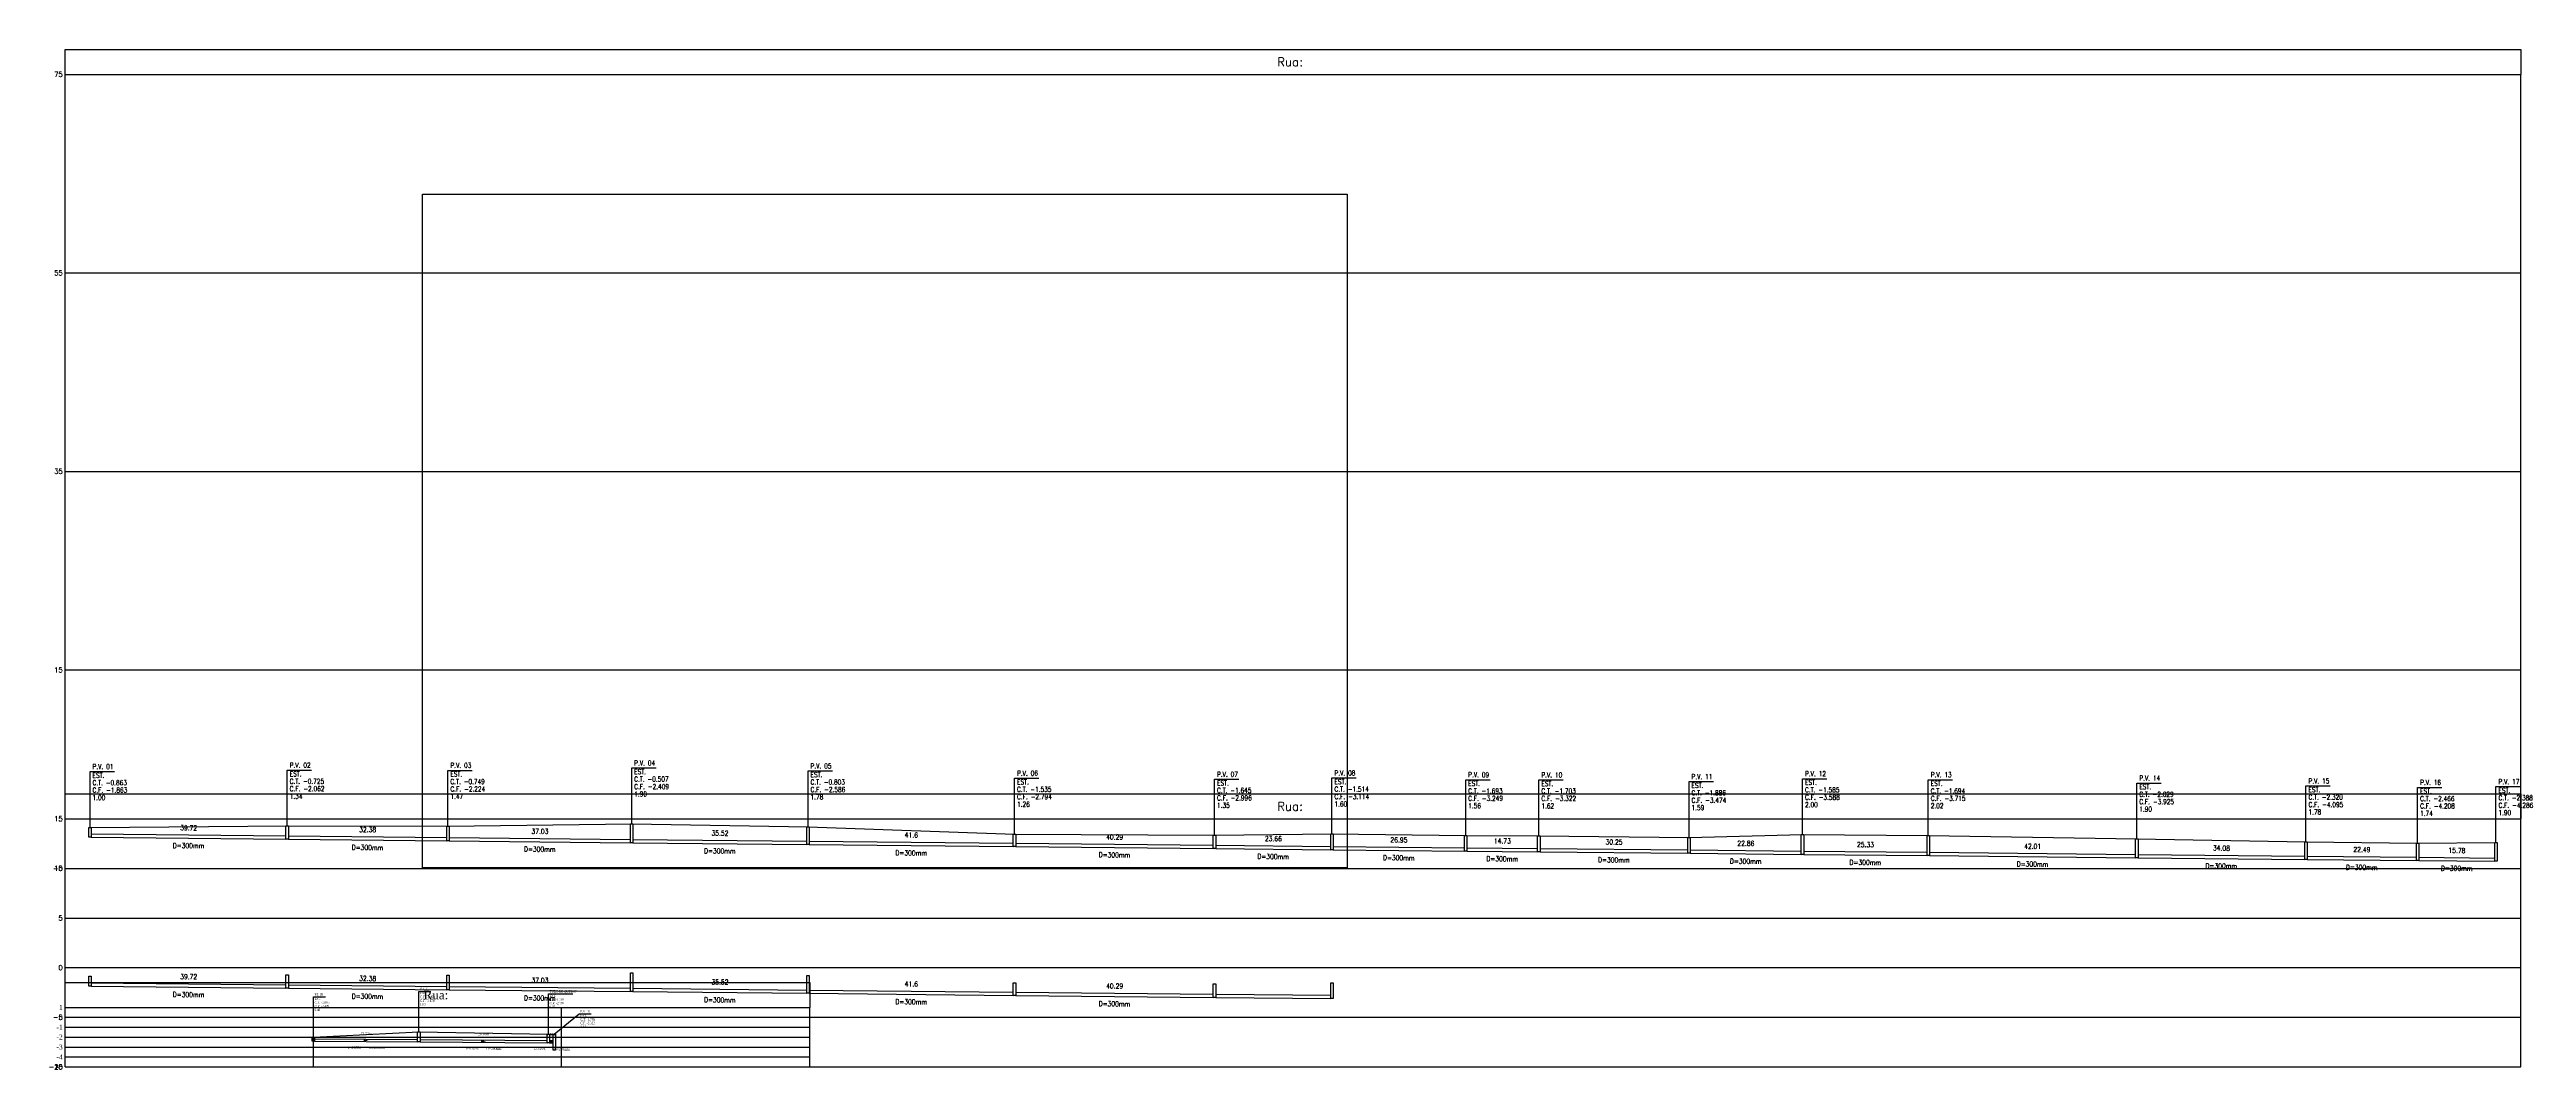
# Model space of a CAD drawing. Extents: x -44 to 14114764, y -20 to 289527804.
# Drawn here: x -3.2 to 495.8, y -0.5 to 205 of the extents above; entities that cross this region are included whole.
import ezdxf
from ezdxf.enums import TextEntityAlignment as Align

# ---------------------------------------------------------------- set-up
doc = ezdxf.new("R2010")
doc.units = 0
for name, color, linetype in [('1', 7, 'Continuous'), ('PS_IND_COMPRIMENTO', 7, 'Continuous'), ('PS_IND_DIAMETRO', 7, 'Continuous'), ('PS_IND_FLUXO', 3, 'Continuous'), ('PS_IND_INCLINACAO', 7, 'Continuous'), ('PS_PERFIL_CAIXAS', 7, 'Continuous'), ('PS_PERFIL_GRADE', 8, 'Continuous'), ('PS_PERFIL_TERRENO', 3, 'Continuous'), ('PS_PERFIL_TITULOS', 5, 'Continuous'), ('PS_PERFIL_TUBO', 7, 'Continuous'), ('PS_PONTOS_IDENTIFICACAO_LIN', 7, 'Continuous'), ('PS_PONTOS_IDENTIFICACAO_TXT', 7, 'Continuous')]:
    doc.layers.add(name, color=color, linetype=linetype)
doc.styles.add('ROMANS', font='ROMANS.shx', dxfattribs={"height": 2})
doc.styles.get("Standard").update_dxf_attribs({"font": 'times.ttf'})
picture_1 = doc.add_image_def('image1.tif', size_in_pixel=(37423, 27282))

# ---------------------------------------------------------------- blocks, each defined once
blk = doc.blocks.new('*U4')
at = {"layer": 'PS_PERFIL_GRADE', "linetype": 'Continuous'}
for p, q in [((0, 0), (0, 200)), ((0, 200), (494.67, 200)), ((494.67, 0), (494.67, 200)), ((0, 160), (494.67, 160)), ((0, 120), (494.67, 120)), ((0, 80), (494.67, 80)), ((0, 40), (494.67, 40)), ((0, 0), (494.67, 0))]:
    blk.add_line(p, q, dxfattribs=at)
blk.add_lwpolyline([(0, 200), (0, 205), (494.67, 205), (494.67, 200)], dxfattribs=at)
at = {"layer": 'PS_PERFIL_GRADE', "style": 'ROMANS'}
for s, p in [('75', (-0.5, 200)), ('55', (-0.5, 160)), ('35', (-0.5, 120)), ('15', (-0.5, 80)), ('-5', (-0.5, 40)), ('-25', (-0.5, 0))]:
    blk.add_text(s, height=1, dxfattribs=at).set_placement(p, align=Align.MIDDLE_RIGHT)
blk = doc.blocks.new('*U1888')
at = {"layer": 'PS_PERFIL_GRADE', "linetype": 'Continuous'}
for p, q in [((0, 0), (0, 12)), ((0, 12), (150, 12)), ((0, 10), (150, 10)), ((50, 0), (50, 12)), ((100, 0), (100, 12)), ((150, 0), (150, 12)), ((0, 8), (150, 8)), ((0, 6), (150, 6)), ((0, 4), (150, 4)), ((0, 2), (150, 2)), ((0, 0), (150, 0))]:
    blk.add_line(p, q, dxfattribs=at)
blk.add_lwpolyline([(0, 12), (0, 17), (150, 17), (150, 12)], dxfattribs=at)
at = {"layer": 'PS_PERFIL_GRADE'}
for s, p in [('0', (-0.5, 10)), ('1', (-0.5, 12)), ('-1', (-0.5, 8)), ('-2', (-0.5, 6)), ('-3', (-0.5, 4)), ('-4', (-0.5, 2)), ('-5', (-0.5, 0))]:
    blk.add_text(s, height=1, dxfattribs=at).set_placement(p, align=Align.MIDDLE_RIGHT)

msp = doc.modelspace()

# ---------------------------------------------------------------- linework, layer by layer
at = {"layer": 'PS_IND_FLUXO'}
for points in [[(60.115, 5.32, 0.5, 0, 0), (61.115, 5.313, 0, 0, 0)], [(83.78, 5.155, 0.5, 0, 0), (84.78, 5.148, 0, 0, 0)], [(97.43, 5.062, 0.5, 0, 0), (98.43, 5.045, 0, 0, 0)]]:
    msp.add_lwpolyline(points, format="xyseb", dxfattribs=at)
at = {"layer": 'PS_PERFIL_CAIXAS', "linetype": 'Continuous'}
for points in [[(4.75, 48.274), (5.25, 48.274), (5.25, 46.274), (4.75, 46.274)], [(44.471, 48.55), (44.971, 48.55), (44.971, 45.877), (44.471, 45.877)], [(76.847, 48.502), (77.347, 48.502), (77.347, 45.553), (76.847, 45.553)], [(113.875, 48.986), (114.375, 48.986), (114.375, 45.183), (113.875, 45.183)], [(149.392, 48.394), (149.892, 48.394), (149.892, 44.828), (149.392, 44.828)], [(190.989, 46.93), (191.489, 46.93), (191.489, 44.412), (190.989, 44.412)], [(231.274, 46.71), (231.774, 46.71), (231.774, 44.009), (231.274, 44.009)], [(254.935, 46.972), (255.435, 46.972), (255.435, 43.772), (254.935, 43.772)], [(281.882, 46.614), (282.382, 46.614), (282.382, 43.503), (281.882, 43.503)], [(296.613, 46.594), (297.113, 46.594), (297.113, 43.355), (296.613, 43.355)], [(326.865, 46.228), (327.365, 46.228), (327.365, 43.053), (326.865, 43.053)], [(349.729, 46.83), (350.229, 46.83), (350.229, 42.824), (349.729, 42.824)], [(375.062, 46.612), (375.562, 46.612), (375.562, 42.571), (375.062, 42.571)], [(417.067, 45.942), (417.567, 45.942), (417.567, 42.151), (417.067, 42.151)], [(451.145, 45.36), (451.645, 45.36), (451.645, 41.81), (451.145, 41.81)], [(473.637, 45.068), (474.137, 45.068), (474.137, 41.585), (473.637, 41.585)], [(489.422, 45.224), (489.922, 45.224), (489.922, 41.427), (489.422, 41.427)], [(4.75, 18.274), (5.25, 18.274), (5.25, 16.274), (4.75, 16.274)], [(44.471, 18.55), (44.971, 18.55), (44.971, 15.877), (44.471, 15.877)], [(76.847, 18.502), (77.347, 18.502), (77.347, 15.553), (76.847, 15.553)], [(113.875, 18.986), (114.375, 18.986), (114.375, 15.183), (113.875, 15.183)], [(149.392, 18.394), (149.892, 18.394), (149.892, 14.828), (149.392, 14.828)], [(190.989, 16.93), (191.489, 16.93), (191.489, 14.412), (190.989, 14.412)], [(231.274, 16.71), (231.774, 16.71), (231.774, 14.009), (231.274, 14.009)], [(254.935, 16.972), (255.435, 16.972), (255.435, 13.772), (254.935, 13.772)], [(49.75, 5.991), (50.25, 5.991), (50.25, 5.191), (49.75, 5.191)], [(70.98, 7.1), (71.48, 7.1), (71.48, 5.042), (70.98, 5.042)], [(97.08, 6.594), (97.58, 6.594), (97.58, 4.86), (97.08, 4.86)], [(98.28, 6.594), (98.78, 6.594), (98.78, 3.355), (98.28, 3.355)]]:
    msp.add_lwpolyline(points, close=True, dxfattribs=at)
at = {"layer": 'PS_PERFIL_GRADE', "linetype": 'Continuous'}
for p, q in [((0, 0), (0, 50)), ((0, 50), (494.672, 50)), ((494.672, 0), (494.672, 50)), ((0, 40), (494.672, 40)), ((0, 30), (494.672, 30)), ((0, 20), (494.672, 20)), ((0, 10), (494.672, 10)), ((0, 0), (494.672, 0))]:
    msp.add_line(p, q, dxfattribs=at)
msp.add_lwpolyline([(0, 50), (0, 55), (494.672, 55), (494.672, 50)], dxfattribs=at)
at = {"layer": 'PS_PERFIL_TERRENO', "linetype": 'Continuous'}
for points in [[(5, 48.274), (44.721, 48.55), (77.097, 48.502), (114.125, 48.986), (149.642, 48.394), (191.239, 46.93), (231.524, 46.71), (255.185, 46.972), (282.132, 46.614), (296.863, 46.594), (327.115, 46.228), (349.979, 46.83), (375.312, 46.612), (417.317, 45.942), (451.395, 45.36), (473.887, 45.068), (489.672, 45.224)], [(50, 5.991), (71.23, 7.1), (97.33, 6.594), (98.53, 6.594)]]:
    msp.add_lwpolyline(points, dxfattribs=at)
at = {"layer": 'PS_PERFIL_TUBO', "color": 1, "linetype": 'Continuous'}
for points in [[(5.25, 46.274), (44.471, 45.877), (44.471, 46.477), (5.25, 46.874)], [(44.971, 45.877), (76.847, 45.553), (76.847, 46.153), (44.971, 46.477)], [(77.347, 45.553), (113.875, 45.183), (113.875, 45.783), (77.347, 46.153)], [(114.375, 45.183), (149.392, 44.828), (149.392, 45.428), (114.375, 45.783)], [(149.892, 44.828), (190.989, 44.412), (190.989, 45.012), (149.892, 45.428)], [(191.489, 44.412), (231.274, 44.009), (231.274, 44.609), (191.489, 45.012)], [(231.774, 44.009), (254.935, 43.772), (254.935, 44.372), (231.774, 44.609)], [(255.435, 43.772), (281.882, 43.503), (281.882, 44.103), (255.435, 44.372)], [(282.382, 43.503), (296.613, 43.355), (296.613, 43.955), (282.382, 44.103)], [(297.113, 43.355), (326.865, 43.053), (326.865, 43.653), (297.113, 43.955)], [(327.365, 43.053), (349.729, 42.824), (349.729, 43.424), (327.365, 43.653)], [(350.229, 42.824), (375.062, 42.571), (375.062, 43.171), (350.229, 43.424)], [(375.562, 42.571), (417.067, 42.151), (417.067, 42.751), (375.562, 43.171)], [(417.567, 42.151), (451.145, 41.81), (451.145, 42.41), (417.567, 42.751)], [(451.645, 41.81), (473.637, 41.585), (473.637, 42.185), (451.645, 42.41)], [(474.137, 41.585), (489.422, 41.427), (489.422, 42.027), (474.137, 42.185)], [(5.25, 16.274), (44.471, 15.877), (44.471, 16.477), (5.25, 16.874)], [(44.971, 15.877), (76.847, 15.553), (76.847, 16.153), (44.971, 16.477)], [(77.347, 15.553), (113.875, 15.183), (113.875, 15.783), (77.347, 16.153)], [(114.375, 15.183), (149.392, 14.828), (149.392, 15.428), (114.375, 15.783)], [(149.892, 14.828), (190.989, 14.412), (190.989, 15.012), (149.892, 15.428)], [(191.489, 14.412), (231.274, 14.009), (231.274, 14.609), (191.489, 15.012)], [(231.774, 14.009), (254.935, 13.772), (254.935, 14.372), (231.774, 14.609)]]:
    msp.add_lwpolyline(points, close=True, dxfattribs=at)
at = {"layer": 'PS_PERFIL_TUBO', "linetype": 'Continuous'}
for points in [[(50.25, 5.191), (70.98, 5.042), (70.98, 5.442), (50.25, 5.591)], [(71.48, 5.042), (97.08, 4.86), (97.08, 5.26), (71.48, 5.442)], [(97.58, 4.86), (98.28, 4.848), (98.28, 5.248), (97.58, 5.26)]]:
    msp.add_lwpolyline(points, close=True, dxfattribs=at)
at = {"layer": 'PS_PONTOS_IDENTIFICACAO_LIN', "linetype": 'Continuous'}
for points in [[(114.125, 48.986), (114.125, 60.236), (119.025, 60.236)], [(5, 48.274), (5, 59.524), (9.9, 59.524)], [(44.721, 48.55), (44.721, 59.8), (49.621, 59.8)], [(77.097, 48.502), (77.097, 59.752), (81.997, 59.752)], [(149.642, 48.394), (149.642, 59.644), (154.542, 59.644)], [(191.239, 46.93), (191.239, 58.18), (196.139, 58.18)], [(231.524, 46.71), (231.524, 57.96), (236.424, 57.96)], [(255.185, 46.972), (255.185, 58.222), (260.085, 58.222)], [(282.132, 46.614), (282.132, 57.864), (287.032, 57.864)], [(296.863, 46.594), (296.863, 57.844), (301.763, 57.844)], [(327.115, 46.228), (327.115, 57.478), (332.015, 57.478)], [(349.979, 46.83), (349.979, 58.08), (354.879, 58.08)], [(375.312, 46.612), (375.312, 57.862), (380.212, 57.862)], [(417.317, 45.942), (417.317, 57.192), (422.217, 57.192)], [(451.395, 45.36), (451.395, 56.61), (456.295, 56.61)], [(473.887, 45.068), (473.887, 56.318), (478.787, 56.318)], [(489.672, 45.224), (489.672, 56.474), (494.572, 56.474)], [(71.23, 7.1), (71.23, 15.225), (73.68, 15.225)], [(50, 5.991), (50, 14.116), (52.45, 14.116)], [(97.33, 6.594), (97.33, 14.719), (102.23, 14.719)], [(98.53, 6.594), (103.53, 10.719), (105.98, 10.719)]]:
    msp.add_lwpolyline(points, dxfattribs=at)

# ---------------------------------------------------------------- block references
at = {"layer": 'PS_PERFIL_GRADE'}
for name in ['*U4', '*U1888']:
    msp.add_blockref(name, (0, 0), dxfattribs=at)

# ---------------------------------------------------------------- texts
at = {"layer": 'PS_IND_COMPRIMENTO', "style": 'ROMANS', "width": 0.8}
for s, rotation, p in [('39.72', 359.41977, (24.879, 48.175)), ('32.38', 359.41801, (60.927, 47.815)), ('37.03', 359.41934, (95.63, 47.468)), ('35.52', 359.41883, (131.902, 47.105)), ('41.6', 359.42004, (170.459, 46.72)), ('40.29', 359.41994, (211.4, 46.31)), ('23.66', 359.4147, (243.373, 45.99)), ('26.95', 359.4164, (268.677, 45.737)), ('14.73', 359.40657, (289.516, 45.529)), ('30.25', 359.41728, (312.007, 45.304)), ('22.86', 359.41434, (338.565, 45.038)), ('25.33', 359.41538, (362.664, 44.797)), ('42.01', 359.42023, (396.333, 44.461)), ('34.08', 359.41849, (434.374, 44.08)), ('22.49', 359.41384, (462.66, 43.797)), ('15.78', 359.40847, (481.798, 43.606)), ('39.72', 359.41977, (24.879, 18.175)), ('32.38', 359.41801, (60.927, 17.815)), ('37.03', 359.41934, (95.63, 17.468)), ('35.52', 359.41883, (131.902, 17.105)), ('41.6', 359.42004, (170.459, 16.72)), ('40.29', 359.41994, (211.4, 16.31))]:
    msp.add_text(s, height=1, rotation=rotation, dxfattribs=at).set_placement(p, align=Align.MIDDLE_CENTER)
at = {"layer": 'PS_IND_COMPRIMENTO', "width": 0.8}
for s, rotation, p in [('21.23m', 359.58928, (60.625, 6.767)), ('26.10m', 359.59133, (84.29, 6.601)), ('1.20m', 359.03425, (97.954, 6.504))]:
    msp.add_text(s, height=0.5, rotation=rotation, dxfattribs=at).set_placement(p, align=Align.MIDDLE_CENTER)
at = {"layer": 'PS_IND_DIAMETRO', "style": 'ROMANS', "width": 0.8}
for rotation, p in [(359.41977, (24.842, 44.575)), (359.41801, (60.891, 44.215)), (359.41934, (95.593, 43.868)), (359.41883, (131.866, 43.505)), (359.42004, (170.422, 43.12)), (359.41994, (211.363, 42.71)), (359.4147, (243.336, 42.391)), (359.4164, (268.64, 42.138)), (359.40657, (289.479, 41.929)), (359.41728, (311.971, 41.704)), (359.41434, (338.528, 41.439)), (359.41538, (362.627, 41.198)), (359.42023, (396.297, 40.861)), (359.41849, (434.338, 40.48)), (359.41384, (462.623, 40.198)), (359.40847, (481.761, 40.006)), (359.41977, (24.842, 14.575)), (359.41801, (60.891, 14.215)), (359.41934, (95.593, 13.868)), (359.41883, (131.866, 13.505)), (359.42004, (170.422, 13.12)), (359.41994, (211.363, 12.71))]:
    msp.add_text('D=300mm', height=1, rotation=rotation, dxfattribs=at).set_placement(p, align=Align.MIDDLE_CENTER)
at = {"layer": 'PS_IND_DIAMETRO', "width": 0.8}
for rotation, p in [(359.58928, (62.754, 3.851)), (359.59133, (86.419, 3.686)), (359.03425, (100.055, 3.568))]:
    msp.add_text('D=200mm', height=0.5, rotation=rotation, dxfattribs=at).set_placement(p, align=Align.MIDDLE_CENTER)
at = {"layer": 'PS_IND_INCLINACAO', "width": 0.8}
for s, rotation, p in [('i=0.35%', 359.58928, (58.305, 3.883)), ('i=0.35%', 359.59133, (81.969, 3.718)), ('i=0.49%', 359.03425, (95.605, 3.643))]:
    msp.add_text(s, height=0.5, rotation=rotation, dxfattribs=at).set_placement(p, align=Align.MIDDLE_CENTER)
at = {"layer": 'PS_PERFIL_GRADE', "style": 'ROMANS'}
for s, p in [('15', (-0.5, 50)), ('10', (-0.5, 40)), ('5', (-0.5, 30)), ('0', (-0.5, 20)), ('-5', (-0.5, 10)), ('-10', (-0.5, 0))]:
    msp.add_text(s, height=1, dxfattribs=at).set_placement(p, align=Align.MIDDLE_RIGHT)
at = {"layer": 'PS_PERFIL_TITULOS', "style": 'ROMANS'}
for p in [(247.336, 202.5), (247.336, 52.5)]:
    msp.add_text('Rua: ', height=1.75, dxfattribs=at).set_placement(p, align=Align.MIDDLE_CENTER)
at = {"layer": 'PS_PERFIL_TITULOS'}
msp.add_text('Rua: ', height=1.75, dxfattribs=at).set_placement((75, 14.5), align=Align.MIDDLE_CENTER)
at = {"layer": 'PS_PONTOS_IDENTIFICACAO_TXT', "style": 'ROMANS', "width": 0.7}
for s, p in [('P.V. 01', (5.5, 60.024)), ('P.V. 02', (45.221, 60.3)), ('P.V. 03', (77.597, 60.252)), ('P.V. 04', (114.625, 60.736)), ('EST. ', (114.625, 58.986)), ('P.V. 05', (150.142, 60.144)), ('C.T. -0.863', (5.5, 56.774)), ('C.F. -1.863', (5.5, 55.274)), ('EST. ', (5.5, 58.274)), ('C.T. -0.725', (45.221, 57.05)), ('C.F. -2.062', (45.221, 55.55)), ('EST. ', (45.221, 58.55)), ('1.34', (45.221, 54.05)), ('C.T. -0.749', (77.597, 57.002)), ('C.F. -2.224', (77.597, 55.502)), ('EST. ', (77.597, 58.502)), ('1.47', (77.597, 54.002)), ('C.T. -0.507', (114.625, 57.486)), ('C.F. -2.409', (114.625, 55.986)), ('1.90', (114.625, 54.486)), ('C.T. -0.803', (150.142, 56.894)), ('C.F. -2.586', (150.142, 55.394)), ('EST. ', (150.142, 58.394)), ('1.78', (150.142, 53.894)), ('C.T. -1.535', (191.739, 55.43)), ('C.F. -2.794', (191.739, 53.93)), ('P.V. 06', (191.739, 58.68)), ('EST. ', (191.739, 56.93)), ('C.T. -1.645', (232.024, 55.21)), ('P.V. 07', (232.024, 58.46)), ('EST. ', (232.024, 56.71)), ('C.T. -1.514', (255.685, 55.472)), ('C.F. -3.114', (255.685, 53.972)), ('P.V. 08', (255.685, 58.722)), ('EST. ', (255.685, 56.972)), ('C.T. -1.693', (282.632, 55.114)), ('P.V. 09', (282.632, 58.364)), ('EST. ', (282.632, 56.614)), ('C.T. -1.703', (297.363, 55.094)), ('P.V. 10', (297.363, 58.344)), ('EST. ', (297.363, 56.594)), ('C.T. -1.886', (327.615, 54.728)), ('P.V. 11', (327.615, 57.978)), ('EST. ', (327.615, 56.228)), ('C.T. -1.585', (350.479, 55.33)), ('P.V. 12', (350.479, 58.58)), ('EST. ', (350.479, 56.83)), ('C.T. -1.694', (375.812, 55.112)), ('P.V. 13', (375.812, 58.362)), ('EST. ', (375.812, 56.612)), ('C.T. -2.029', (417.817, 54.442)), ('P.V. 14', (417.817, 57.692)), ('EST. ', (417.817, 55.942)), ('P.V. 15', (451.895, 57.11)), ('EST. ', (451.895, 55.36)), ('P.V. 16', (474.387, 56.818)), ('EST. ', (474.387, 55.068)), ('P.V. 17', (490.172, 56.974)), ('EST. ', (490.172, 55.224)), ('1.00', (5.5, 53.774)), ('1.26', (191.739, 52.43)), ('C.F. -2.996', (232.024, 53.71)), ('1.35', (232.024, 52.21)), ('1.60', (255.685, 52.472)), ('C.F. -3.249', (282.632, 53.614)), ('1.56', (282.632, 52.114)), ('C.F. -3.322', (297.363, 53.594)), ('1.62', (297.363, 52.094)), ('C.F. -3.474', (327.615, 53.228)), ('1.59', (327.615, 51.728)), ('C.F. -3.588', (350.479, 53.83)), ('2.00', (350.479, 52.33)), ('C.F. -3.715', (375.812, 53.612)), ('2.02', (375.812, 52.112)), ('C.F. -3.925', (417.817, 52.942)), ('1.90', (417.817, 51.442)), ('C.T. -2.320', (451.895, 53.86)), ('C.F. -4.095', (451.895, 52.36)), ('1.78', (451.895, 50.86)), ('C.T. -2.466', (474.387, 53.568)), ('C.F. -4.208', (474.387, 52.068)), ('1.74', (474.387, 50.568)), ('C.T. -2.388', (490.172, 53.724)), ('C.F. -4.286', (490.172, 52.224)), ('1.90', (490.172, 50.724))]:
    msp.add_text(s, height=1, dxfattribs=at).set_placement(p)
at = {"layer": 'PS_PONTOS_IDENTIFICACAO_TXT', "width": 0.7}
for s, p in [('P.I. 21', (71.48, 15.475)), ('EST. ', (71.48, 14.6)), ('TUBO DE QUEDA7', (97.58, 14.969)), ('P.I. 20', (50.25, 14.366)), ('EST. ', (50.25, 13.491)), ('0.40', (50.25, 11.241)), ('C.T. -2.005', (50.25, 12.741)), ('C.F. -2.405', (50.25, 11.991)), ('C.T. -1.450', (71.48, 13.85)), ('C.F. -2.479', (71.48, 13.1)), ('1.03', (71.48, 12.35)), ('EST. ', (97.58, 14.094)), ('0.87', (97.58, 11.844)), ('C.T. -1.703', (97.58, 13.344)), ('C.F. -2.570', (97.58, 12.594)), ('P.V. 10', (103.78, 10.969)), ('EST. ', (103.78, 10.094)), ('C.T. -1.703', (103.78, 9.344)), ('C.F. -3.322', (103.78, 8.594)), ('1.62', (103.78, 7.844))]:
    msp.add_text(s, height=0.5, dxfattribs=at).set_placement(p)

# ---------------------------------------------------------------- pictures from other files: only their frames are drawn
at = {"layer": '1'}
image = msp.add_image(picture_1, insert=(71.98, 40.098), size_in_units=(186.257, 135.785), dxfattribs=at)
image.dxf.flags = 7

doc.saveas('drawing.dxf')
